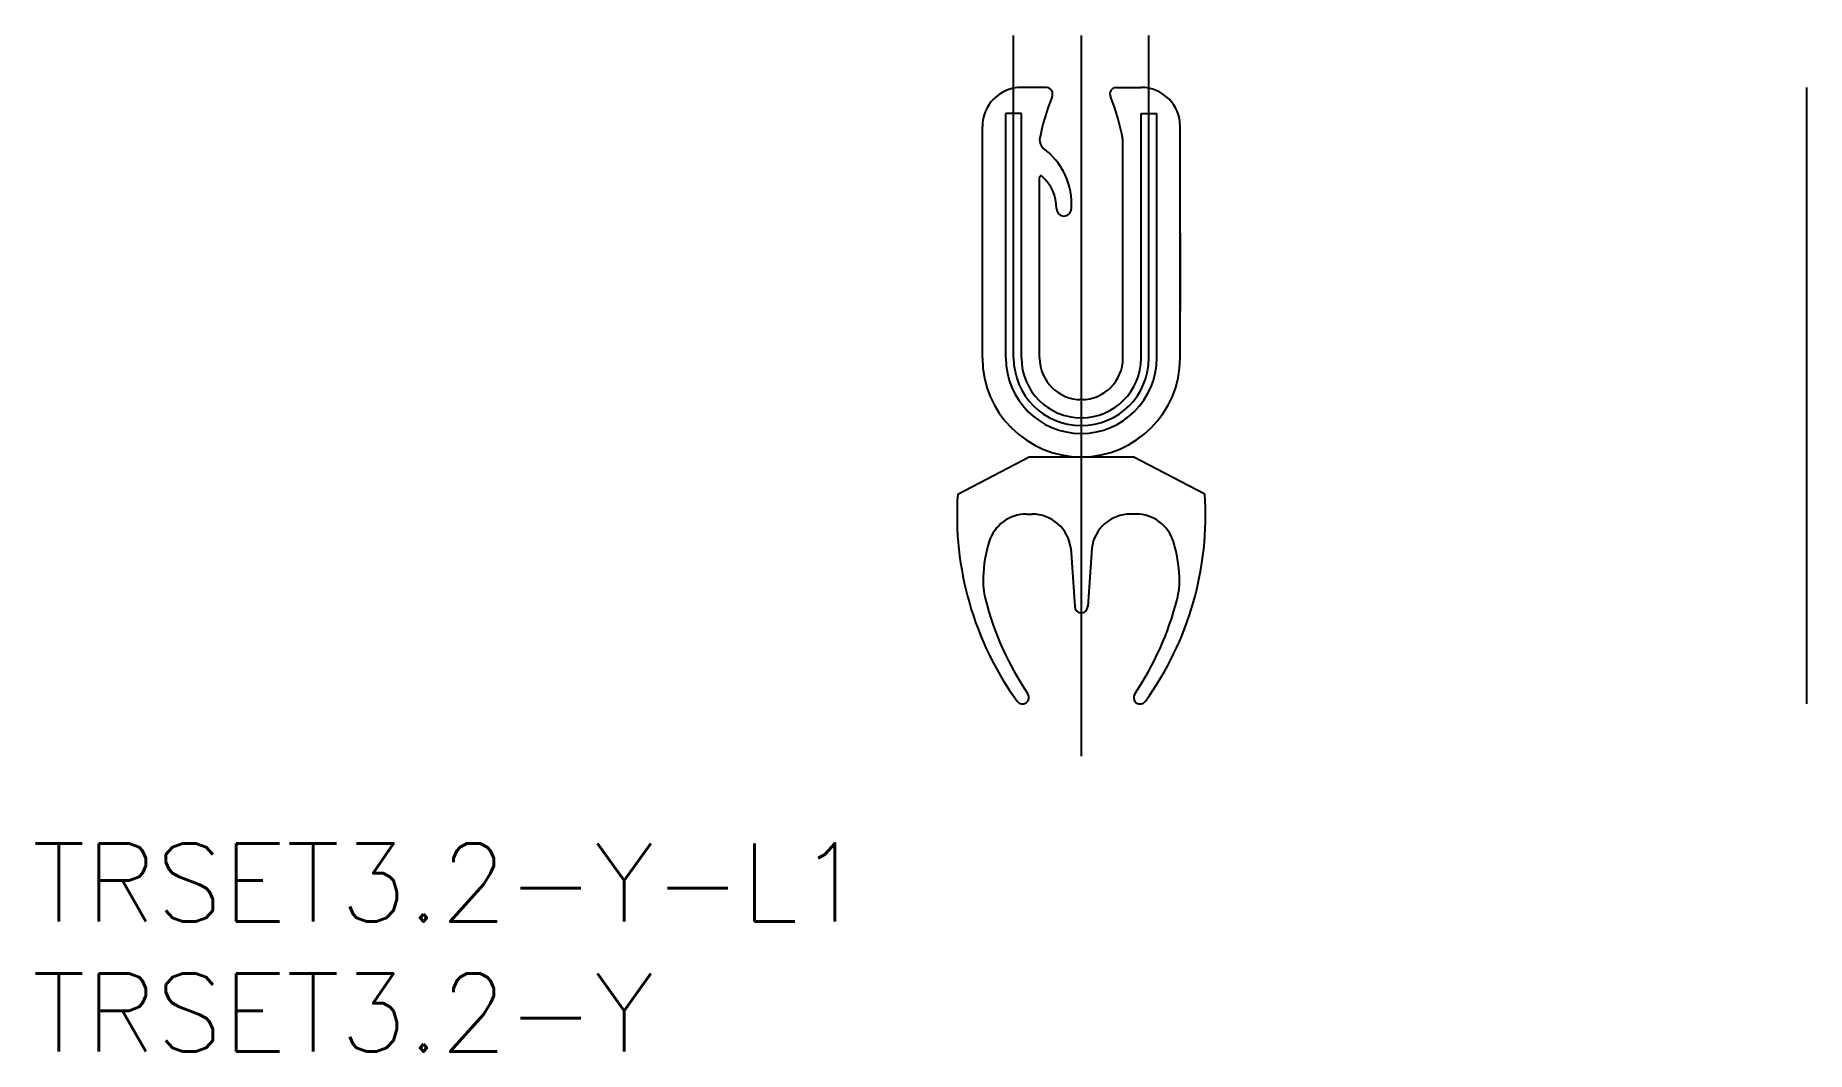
# Model space of a CAD drawing. Extents: x -40 to 1028, y -27 to 12.
# Drawn here: x -40.2 to 27.9, y -26.7 to 12.4 of the extents above; entities that cross this region are included whole.
import ezdxf

# ---------------------------------------------------------------- set-up
doc = ezdxf.new("R2010")
doc.units = 0
doc.linetypes.add('CENTER', pattern=[50.8, 31.75, -6.35, 6.35, -6.35])
doc.layers.get('0').update_dxf_attribs({"linetype": 'CONTINUOUS'})
doc.layers.add('CENTER', color=1, linetype='CENTER')
doc.styles.get("Standard").update_dxf_attribs({"font": 'txt.shx', "height": 3, "bigfont": 'bigfont.shx'})

# ---------------------------------------------------------------- blocks, each defined once
blk = doc.blocks.new('*U6')
at = {"color": 7, "linetype": 'CONTINUOUS'}
blk.add_text('TRSET3.2-Y-L1', height=3, dxfattribs=at).set_placement((-40.327, -21.661))
blk = doc.blocks.new('*U7')
at = {"color": 7, "linetype": 'CONTINUOUS'}
blk.add_text('TRSET3.2-Y', height=3, dxfattribs=at).set_placement((-40.327, -26.661))

msp = doc.modelspace()

# ---------------------------------------------------------------- linework, layer by layer
at = {"color": 7, "linetype": 'CONTINUOUS'}
for p, q in [((-1.33, 10.4), (-2.3, 10.4)), ((1.33, 10.4), (2.3, 10.4)), ((27.877, 10.4), (27.877, -13.3)), ((-3.8, 0), (-3.8, 8.9)), ((-2.9, 0), (-2.9, 9.4)), ((-2.3, 9.4), (-2.9, 9.4)), ((-2.3, 0), (-2.3, 9.4)), ((2.3, 9.4), (2.9, 9.4)), ((2.3, 0), (2.3, 9.4)), ((2.9, 0), (2.9, 9.4)), ((3.8, 0), (3.8, 8.9)), ((1.6, 0), (1.6, 8.4)), ((-1.6, 0), (-1.6, 6.95)), ((-1.6, 0), (-1.6, 6.95)), ((1.6, 0), (1.6, 6.95)), ((1.6, 0), (1.6, 6.95)), ((3.8, 4.8), (3.8, 1.8)), ((-4.75, -5.23), (-2, -3.8)), ((-2, -3.8), (2, -3.8)), ((4.75, -5.23), (2, -3.8)), ((-2.107, -6), (-1.891, -6)), ((2.107, -6), (1.891, -6)), ((-0.403, -7.316), (-0.25, -9.55)), ((0.403, -7.316), (0.25, -9.55))]:
    msp.add_line(p, q, dxfattribs=at)
for centre, radius, start, end in [((-2.3, 8.9), 1.5, 90, 180), ((-1.35, 10.151), 0.25, 335.29715, 85.46796), ((1.35, 10.151), 0.25, 94.53204, 204.70285), ((2.3, 8.9), 1.5, 0, 90), ((6.838, 6.847), 8.58, 158.10482, 169.57053), ((-6.838, 6.847), 8.58, 10.42947, 21.89518), ((-1.1, 8.4), 0.5, 180, 220.71511), ((-3.026, 5.921), 2.651, 355.68601, 54.29609), ((-1.55, 6.95), 0.05, 35.66522, 180), ((-2.591, 5.748), 1.639, 359.85258, 48.68729), ((-0.667, 5.743), 0.285, 179.85258, 355.68601), ((0, 0), 3.8, 180, 0), ((0, 0), 2.9, 180, 0), ((0, 0), 2.3, 180, 0), ((0, 0), 1.6, 180, 0), ((7.445, -6.041), 12.222, 176.19522, 215.83522), ((-7.445, -6.041), 12.222, 324.16478, 3.80478), ((-2.107, -7.5), 1.5, 90, 162.77539), ((-1.891, -7.5), 1.5, 7.04785, 90), ((1.891, -7.5), 1.5, 90, 172.95215), ((2.107, -7.5), 1.5, 17.22461, 90), ((1.514, -8.623), 5.291, 162.77539, 177.83309), ((-1.514, -8.623), 5.291, 2.16691, 17.22461), ((-0.776, -8.536), 3, 177.83309, 194.32159), ((0.776, -8.536), 3, 345.67841, 2.16691), ((7.61, -6.395), 11.655, 194.32159, 213.94883), ((-7.61, -6.395), 11.655, 326.05117, 345.67841), ((0, -9.55), 0.25, 180, 0), ((-2.261, -13.05), 0.25, 215.83522, 35.83522), ((2.261, -13.05), 0.25, 144.16478, 324.16478)]:
    msp.add_arc(centre, radius, start, end, dxfattribs=at)
at = {"layer": 'CENTER', "color": 1, "linetype": 'CENTER'}
for p, q in [((-2.6, 0), (-2.6, 12.4)), ((0, 12.4), (0, -15.3)), ((2.6, 0), (2.6, 12.4))]:
    msp.add_line(p, q, dxfattribs=at)
msp.add_arc((0, 0), 2.6, 180, 0, dxfattribs=at)

# ---------------------------------------------------------------- block references
at = {"color": 7, "linetype": 'CONTINUOUS'}
for name in ['*U6', '*U7']:
    msp.add_blockref(name, (0, 0), dxfattribs=at)

doc.saveas('drawing.dxf')
